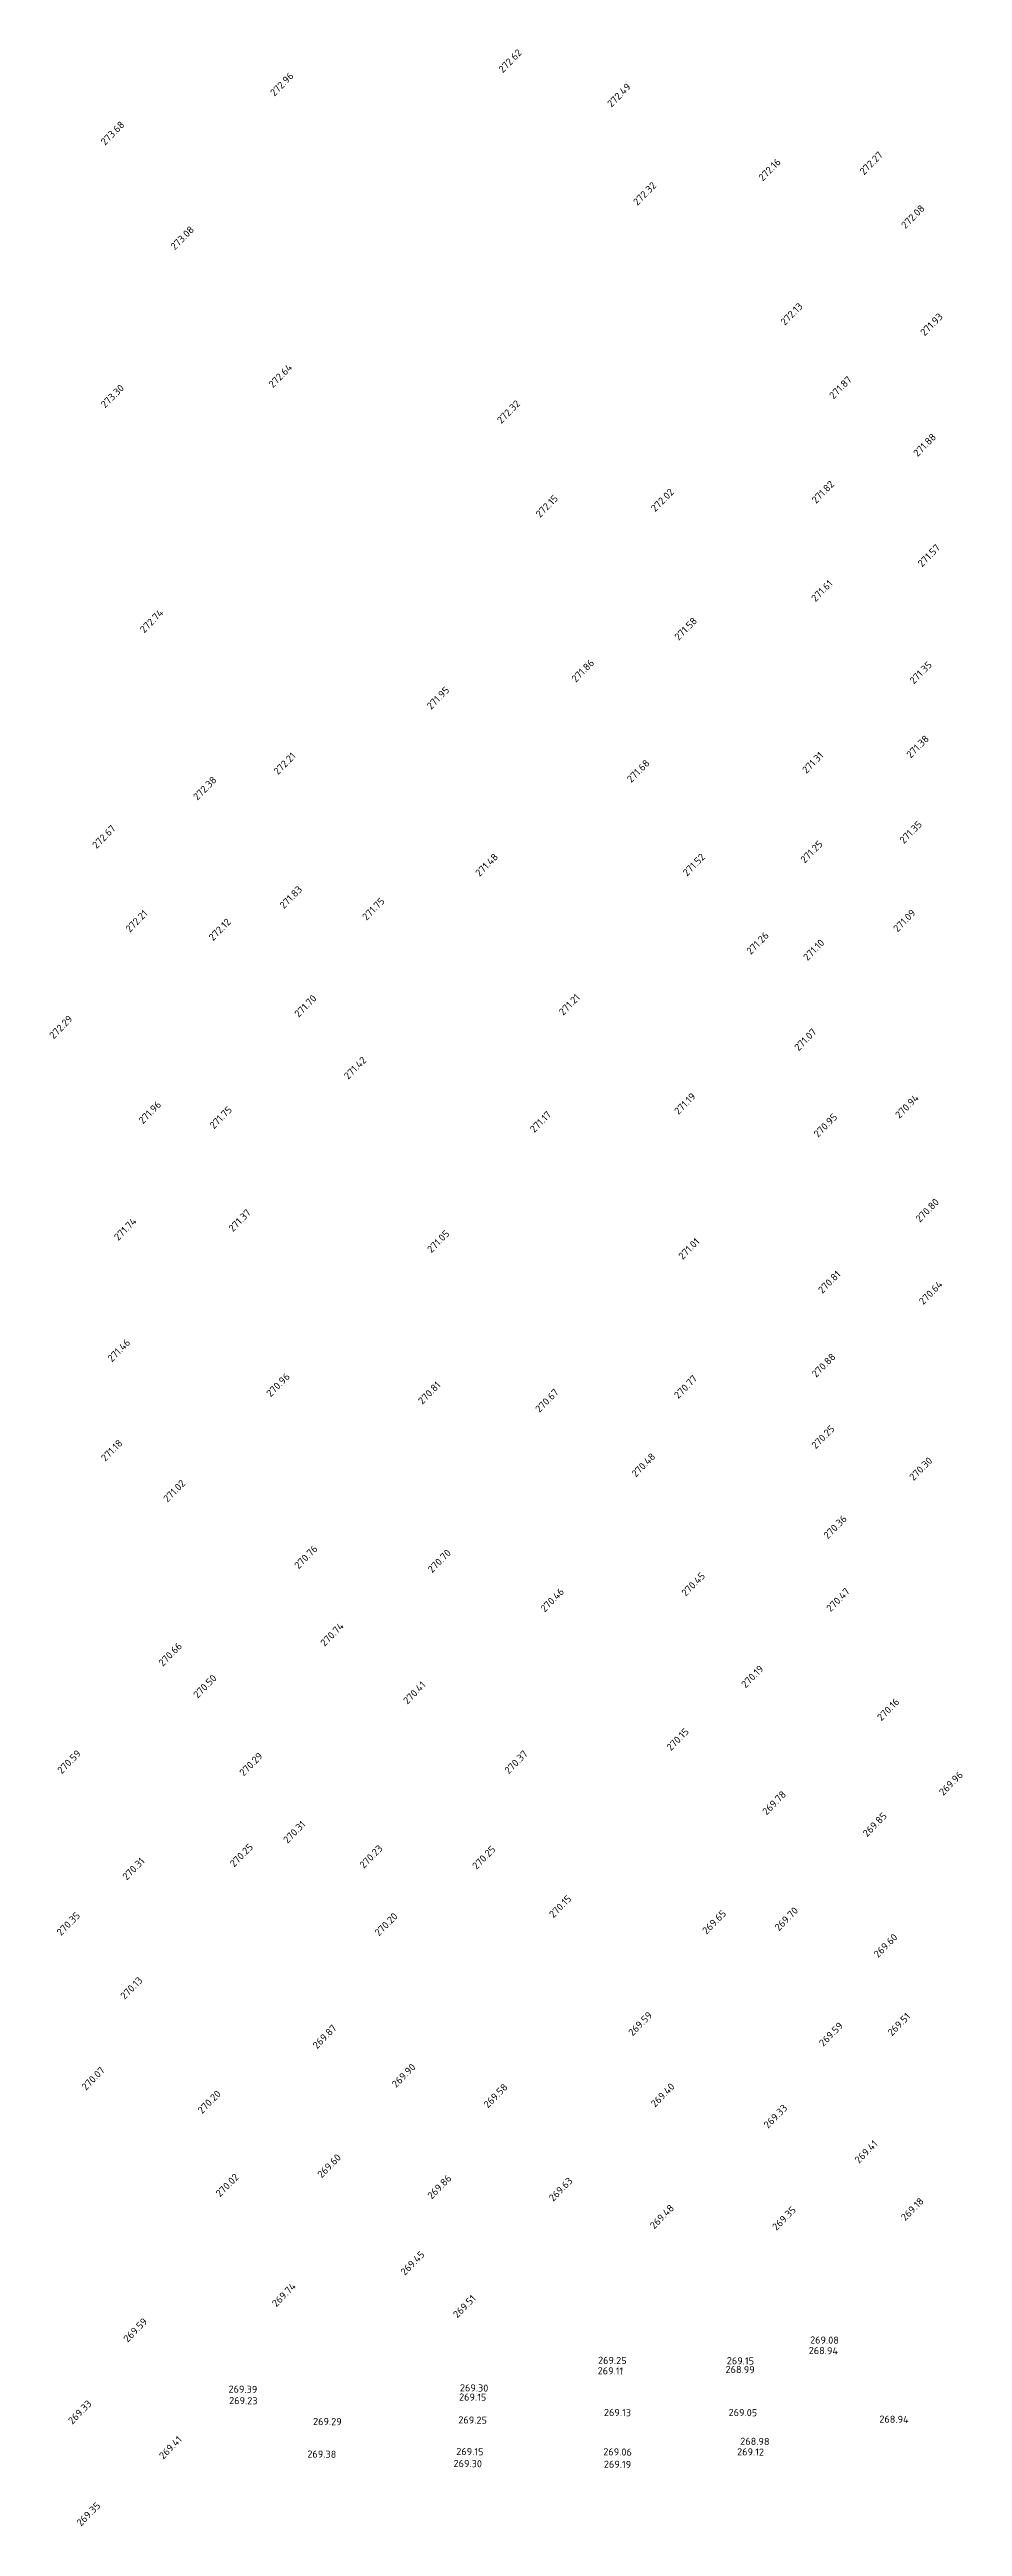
# Model space of a CAD drawing. Header units: metres. Extents: x 36952 to 37839, y 34980 to 35683.
# Drawn here: x 37343.5 to 37471.5, y 34988.1 to 35335.4 of the extents above; entities that cross this region are included whole.
import ezdxf

# ---------------------------------------------------------------- set-up
doc = ezdxf.new("R2010")
doc.units = ezdxf.units.M
doc.header["$LTSCALE"] = 5
doc.layers.add('Отметки', color=7, linetype='Continuous')
doc.styles.get("Standard").update_dxf_attribs({"font": 'simplex.shx'})

msp = doc.modelspace()

# ---------------------------------------------------------------- texts
at = {"layer": 'Отметки', "color": 7}
for s, rotation, p in [('272.62', 45.4189, (37407.03, 35332.07, 272.62)), ('272.96', 45.4189, (37375.02, 35328.79, 272.96)), ('272.49', 45.4189, (37422.26, 35327.24, 272.49)), ('273.68', 45.4189, (37351.28, 35321.91, 273.68)), ('272.16', 45.4189, (37443.47, 35316.89, 272.16)), ('272.27', 45.4189, (37457.65, 35317.75, 272.27)), ('272.32', 45.4189, (37425.9, 35313.47, 272.32)), ('272.08', 45.4189, (37463.47, 35310.22, 272.08)), ('273.08', 45.4189, (37361.06, 35307.23, 273.08)), ('272.13', 45.4189, (37446.56, 35296.66, 272.13)), ('271.93', 45.4189, (37466.15, 35295.18, 271.93)), ('273.30', 45.4189, (37351.29, 35285.07, 273.3)), ('272.64', 45.4189, (37374.81, 35287.9, 272.64)), ('271.87', 45.4189, (37453.38, 35286.33, 271.87)), ('272.32', 45.4189, (37406.82, 35282.88, 272.32)), ('271.88', 45.4189, (37465.17, 35278.25, 271.88)), ('271.82', 45.4189, (37450.93, 35271.68, 271.82)), ('272.15', 45.4189, (37412.24, 35269.71, 272.15)), ('272.02', 45.4189, (37428.39, 35270.51, 272.02)), ('271.57', 45.4189, (37465.79, 35262.78, 271.57)), ('271.61', 45.4189, (37450.86, 35257.91, 271.61)), ('272.74', 45.4189, (37356.77, 35253.52, 272.74)), ('271.58', 45.4189, (37431.69, 35252.49, 271.58)), ('271.86', 45.4189, (37417.27, 35246.61, 271.86)), ('271.35', 45.4189, (37464.64, 35246.36, 271.35)), ('271.95', 45.4189, (37396.98, 35242.8, 271.95)), ('272.21', 45.4189, (37375.51, 35233.64, 272.21)), ('271.31', 45.4189, (37449.59, 35233.83, 271.31)), ('271.38', 45.4189, (37464.2, 35235.98, 271.38)), ('272.38', 45.4189, (37364.23, 35230.07, 272.38)), ('271.68', 45.4189, (37425.03, 35232.55, 271.68)), ('272.67', 45.4189, (37350.09, 35223.28, 272.67)), ('271.35', 45.4189, (37463.24, 35223.99, 271.35)), ('271.48', 45.4189, (37403.78, 35219.38, 271.48)), ('271.52', 45.4189, (37432.86, 35219.43, 271.52)), ('271.25', 45.4189, (37449.35, 35221.25, 271.25)), ('271.83', 45.4189, (37376.35, 35214.85, 271.83)), ('271.75', 45.4189, (37387.93, 35213.23, 271.75)), ('272.21', 45.4189, (37354.76, 35211.55, 272.21)), ('272.12', 45.4189, (37366.41, 35210.36, 272.12)), ('271.26', 45.4189, (37441.79, 35208.44, 271.26)), ('271.09', 45.4189, (37462.36, 35211.59, 271.09)), ('271.10', 45.4189, (37449.74, 35207.58, 271.1)), ('271.70', 45.4189, (37378.42, 35199.64, 271.7)), ('271.21', 45.4189, (37415.49, 35199.91, 271.21)), ('272.29', 45.4189, (37344.07, 35196.6, 272.29)), ('271.07', 45.4189, (37448.49, 35194.92, 271.07)), ('271.42', 45.4189, (37385.37, 35190.93, 271.42)), ('271.96', 45.4189, (37356.59, 35184.69, 271.96)), ('271.75', 45.4189, (37366.54, 35183.99, 271.75)), ('271.19', 45.4189, (37431.66, 35186, 271.19)), ('270.94', 45.4189, (37462.62, 35185.46, 270.94)), ('271.17', 45.4189, (37411.44, 35183.47, 271.17)), ('270.95', 45.4189, (37451.21, 35182.8, 270.95)), ('270.80', 45.4189, (37465.49, 35170.9, 270.8)), ('271.74', 45.4189, (37353.14, 35168.34, 271.74)), ('271.37', 45.4189, (37369.2, 35169.56, 271.37)), ('271.05', 45.4189, (37397.03, 35166.62, 271.05)), ('271.01', 45.4189, (37432.24, 35165.68, 271.01)), ('270.81', 45.4189, (37451.82, 35160.91, 270.81)), ('270.64', 45.4189, (37465.96, 35159.34, 270.64)), ('271.46', 45.4189, (37352.24, 35151.32, 271.46)), ('270.88', 45.4189, (37450.94, 35149.15, 270.88)), ('270.96', 45.4189, (37374.49, 35146.42, 270.96)), ('270.77', 45.4189, (37431.63, 35146.16, 270.77)), ('270.81', 45.4189, (37395.76, 35145.38, 270.81)), ('270.67', 45.4189, (37412.18, 35144.23, 270.67)), ('270.25', 45.4189, (37450.89, 35139.13, 270.25)), ('271.18', 45.4189, (37351.32, 35137.37, 271.18)), ('270.48', 45.4189, (37425.68, 35135.16, 270.48)), ('270.30', 45.4189, (37464.6, 35134.68, 270.3)), ('271.02', 45.4189, (37360.04, 35131.65, 271.02)), ('270.36', 45.4189, (37452.58, 35126.5, 270.36)), ('270.76', 45.4189, (37378.41, 35122.3, 270.76)), ('270.70', 45.4189, (37397.12, 35121.75, 270.7)), ('270.45', 45.4189, (37432.67, 35118.45, 270.45)), ('270.46', 45.4189, (37412.91, 35116.25, 270.46)), ('270.47', 45.4189, (37452.98, 35116.29, 270.47)), ('270.74', 45.4189, (37382.06, 35111.44, 270.74)), ('270.66', 45.4189, (37359.38, 35108.64, 270.66)), ('270.50', 45.4189, (37364.26, 35104.17, 270.5)), ('270.19', 45.4189, (37441.05, 35105.61, 270.19)), ('270.41', 45.4189, (37393.67, 35103.33, 270.41)), ('270.16', 45.4189, (37460.09, 35100.99, 270.16)), ('270.37', 45.4189, (37407.87, 35093.55, 270.37)), ('270.15', 45.4189, (37430.58, 35096.8, 270.15)), ('270.59', 45.4189, (37345.2, 35093.57, 270.59)), ('270.29', 45.4189, (37370.71, 35093.25, 270.29)), ('269.96', 45.4189, (37468.77, 35090.52, 269.96)), ('269.78', 45.4189, (37444, 35087.78, 269.78)), ('270.31', 45.4189, (37376.86, 35083.82, 270.31)), ('269.85', 45.4189, (37458.09, 35084.73, 269.85)), ('270.25', 45.4189, (37369.37, 35080.49, 270.25)), ('270.23', 45.4189, (37387.55, 35080.3, 270.23)), ('270.25', 45.4189, (37403.35, 35080.16, 270.25)), ('270.31', 45.4189, (37354.32, 35078.67, 270.31)), ('270.15', 45.4189, (37414.12, 35073.37, 270.15)), ('270.35', 45.4189, (37345.11, 35070.87, 270.35)), ('270.20', 45.4189, (37389.67, 35070.81, 270.2)), ('269.65', 45.4189, (37435.59, 35071.08, 269.65)), ('269.70', 45.4189, (37445.73, 35071.54, 269.7)), ('269.60', 45.4189, (37459.63, 35067.79, 269.6)), ('270.13', 45.4189, (37354.03, 35061.94, 270.13)), ('269.59', 45.4189, (37425.22, 35056.81, 269.59)), ('269.51', 45.4189, (37461.57, 35056.82, 269.51)), ('269.87', 45.4189, (37380.99, 35055.01, 269.87)), ('269.59', 45.4189, (37451.95, 35055.34, 269.59)), ('270.07', 45.4189, (37348.6, 35049.19, 270.07)), ('269.90', 45.4189, (37392.08, 35049.57, 269.9)), ('270.20', 45.4189, (37364.88, 35045.91, 270.2)), ('269.58', 45.4189, (37404.94, 35046.71, 269.58)), ('269.40', 45.4189, (37428.38, 35046.82, 269.4)), ('269.33', 45.4189, (37444.2, 35043.85, 269.33)), ('269.41', 45.4189, (37456.95, 35038.94, 269.41)), ('269.60', 45.4189, (37381.64, 35036.91, 269.6)), ('270.02', 45.4189, (37367.4, 35034.24, 270.02)), ('269.86', 45.4189, (37397.07, 35033.94, 269.86)), ('269.63', 45.4189, (37414.09, 35033.61, 269.63)), ('269.48', 45.4189, (37428.25, 35029.74, 269.48)), ('269.35', 45.4189, (37445.39, 35029.54, 269.35)), ('269.18', 45.4189, (37463.43, 35030.89, 269.18)), ('269.45', 45.4189, (37393.3, 35023.25, 269.45)), ('269.74', 45.4189, (37375.28, 35018.82, 269.74)), ('269.51', 45.4189, (37400.66, 35017.27, 269.51)), ('269.59', 45.4189, (37354.45, 35013.87, 269.59)), ('269.08', 359.2189, (37450.09, 35013.78, 269.08)), ('269.11', 359.2189, (37420.32, 35009.46, 269.11)), ('269.25', 359.2189, (37420.37, 35010.93, 269.25)), ('268.99', 359.2189, (37438.24, 35009.65, 268.99)), ('269.15', 359.2189, (37438.42, 35010.87, 269.15)), ('268.94', 359.2189, (37449.9, 35012.3, 268.94)), ('269.39', 359.2189, (37368.58, 35006.89, 269.39)), ('269.15', 359.2189, (37400.89, 35005.78, 269.15)), ('269.30', 359.2189, (37401.01, 35007.07, 269.3)), ('269.33', 45.4189, (37346.7, 35002.38, 269.33)), ('269.23', 359.2189, (37368.66, 35005.29, 269.23)), ('269.29', 359.2189, (37380.43, 35002.36, 269.29)), ('269.25', 359.2189, (37400.79, 35002.57, 269.25)), ('269.13', 359.2189, (37421.2, 35003.62, 269.13)), ('269.05', 359.2189, (37438.67, 35003.62, 269.05)), ('268.94', 359.2189, (37459.8, 35002.68, 268.94)), ('269.41', 45.4189, (37359.45, 34997.47, 269.41)), ('268.98', 359.2189, (37440.3, 34999.58, 268.98)), ('269.38', 359.2189, (37379.63, 34997.79, 269.38)), ('269.30', 359.2189, (37400.12, 34996.47, 269.3)), ('269.15', 359.2189, (37400.5, 34998.14, 269.15)), ('269.06', 359.2189, (37421.11, 34998.1, 269.06)), ('269.19', 359.2189, (37421.19, 34996.36, 269.19)), ('269.12', 359.2189, (37439.86, 34998.1, 269.12)), ('269.35', 45.4189, (37347.9, 34988.07, 269.35))]:
    msp.add_text(s, height=1, rotation=rotation, dxfattribs=at).set_placement(p)

doc.saveas('drawing.dxf')
